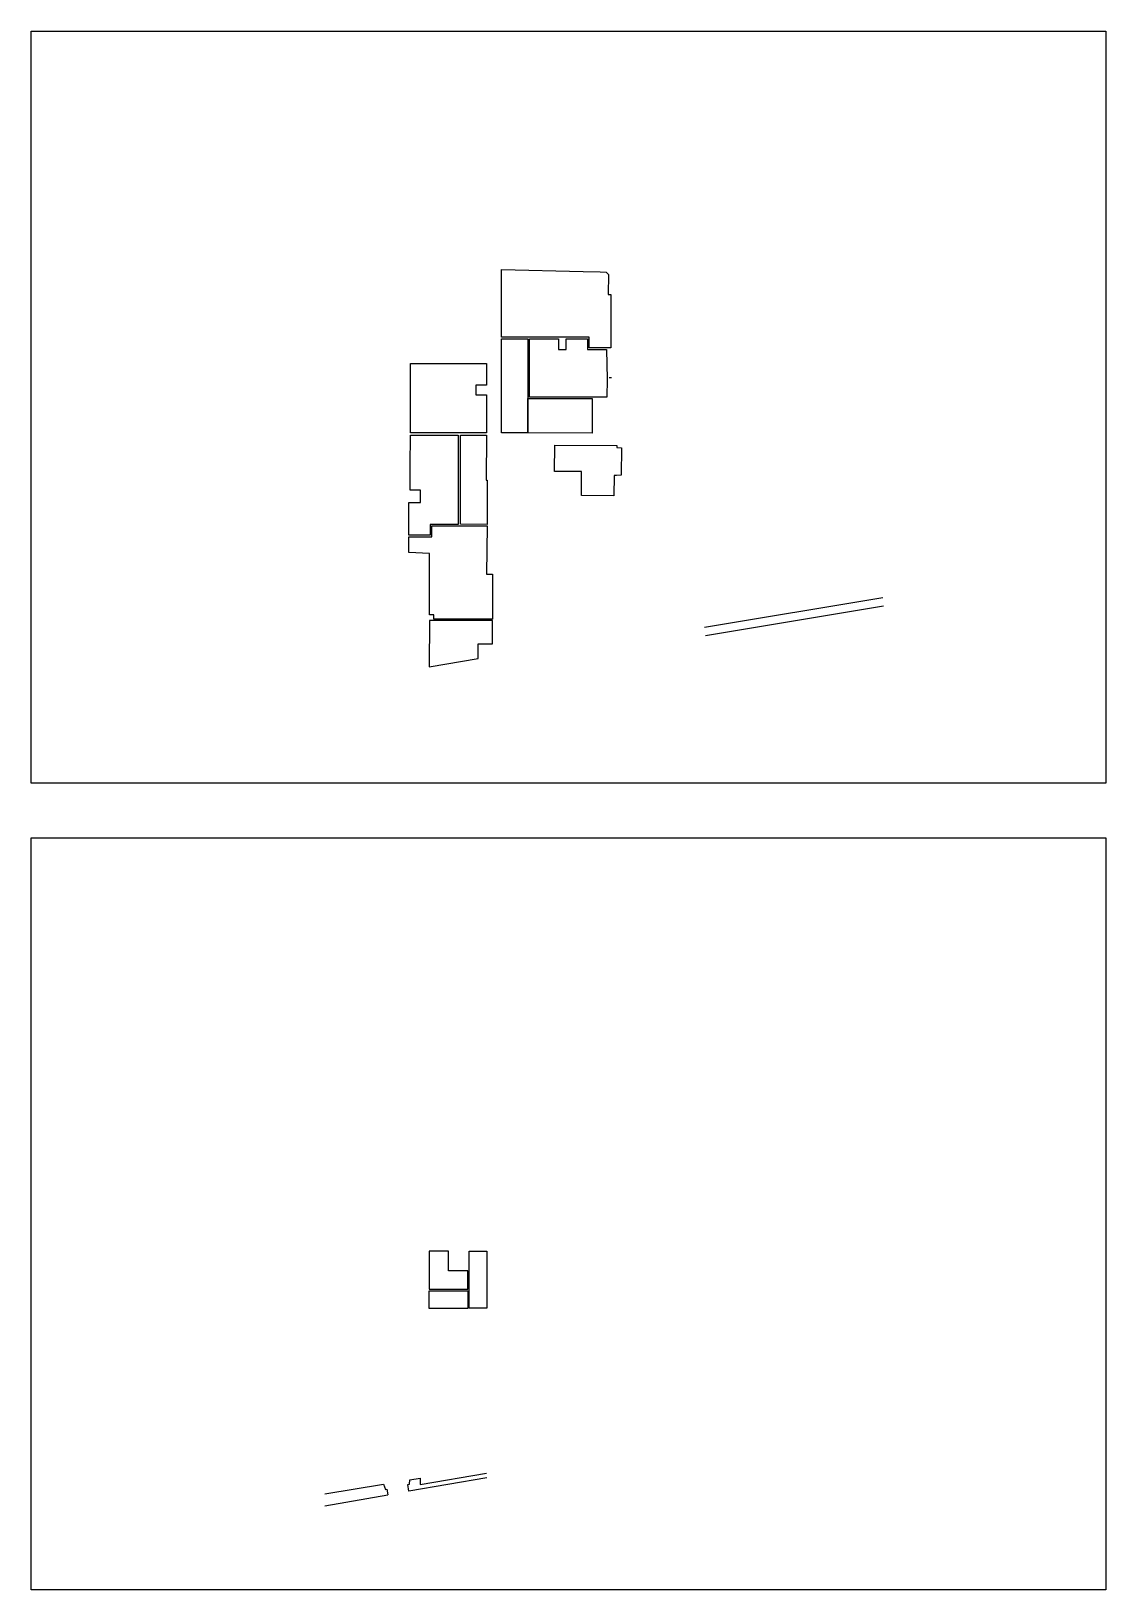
# Model space of a CAD drawing. Header units: metres. Extents: x 0 to 181, y -1 to 73.
# Drawn here: x 65.6 to 115.6, y 0 to 72.5 of the extents above; entities that cross this region are included whole.
import ezdxf

# ---------------------------------------------------------------- set-up
doc = ezdxf.new("R2010")
doc.units = ezdxf.units.M

msp = doc.modelspace()

# ---------------------------------------------------------------- linework, layer by layer
for points in [[(65.644, 72.54), (115.644, 72.54), (115.644, 37.54), (65.644, 37.54)], [(87.52, 58.293), (87.53, 61.444), (91.325, 61.354), (92.115, 61.346), (92.398, 61.323), (92.499, 61.216), (92.486, 60.28), (92.606, 60.281), (92.606, 57.797), (91.603, 57.799), (91.603, 58.293)], [(87.52, 58.223), (88.759, 58.223), (88.759, 53.848), (87.52, 53.848)], [(83.297, 57.069), (86.831, 57.069), (86.832, 56.062), (86.332, 56.062), (86.334, 55.622), (86.832, 55.622), (86.831, 53.842), (83.286, 53.842)], [(91.741, 53.838), (88.759, 53.848), (88.759, 55.438), (91.741, 55.438)], [(83.286, 53.742), (85.517, 53.742), (85.517, 49.588), (84.214, 49.588), (84.214, 49.083), (83.215, 49.083), (83.21, 50.598), (83.76, 50.598), (83.761, 51.181), (83.277, 51.181), (83.27, 52.312)], [(85.618, 53.741), (86.831, 53.742), (86.82, 51.645), (86.864, 51.645), (86.865, 49.588), (85.618, 49.59)], [(90, 52.055), (90.002, 53.272), (92.887, 53.252), (92.887, 53.171), (93.108, 53.153), (93.087, 51.881), (92.882, 51.865), (92.762, 51.866), (92.747, 50.919), (91.245, 50.931), (91.245, 52.052)], [(83.215, 49.013), (84.284, 49.013), (84.284, 49.518), (86.865, 49.518), (86.835, 47.262), (87.115, 47.263), (87.115, 45.177), (84.375, 45.177), (84.375, 45.377), (84.175, 45.377), (84.175, 46.527), (84.179, 48.238), (83.215, 48.27)], [(87.115, 45.107), (84.174, 45.107), (84.157, 42.952), (86.441, 43.338), (86.441, 44.026), (86.841, 44.026), (87.115, 44.034)], [(65.644, 35), (115.644, 35), (115.644, 0), (65.644, 0)], [(86.029, 15.763), (86.845, 15.763), (86.845, 13.116), (86.029, 13.116)], [(84.161, 13.917), (85.96, 13.917), (85.96, 13.086), (84.161, 13.086)]]:
    msp.add_lwpolyline(points, close=True)
for points in [[(88.831, 58.223), (90.183, 58.223), (90.183, 57.727), (90.532, 57.727), (90.529, 58.224), (91.532, 58.223), (91.532, 57.727), (92.404, 57.727), (92.435, 56.348), (92.431, 55.508), (88.83, 55.508), (88.831, 58.223)], [(92.535, 56.415), (92.641, 56.415)], [(96.973, 44.804), (105.262, 46.189)], [(97.02, 44.418), (105.293, 45.801)], [(84.157, 15.764), (84.157, 13.987), (85.959, 13.986), (85.959, 14.843), (85.057, 14.844), (85.057, 15.764), (84.157, 15.764)], [(83.219, 4.585), (83.173, 4.904), (83.251, 4.921), (83.263, 5.118), (83.735, 5.197)], [(86.838, 5.214), (83.219, 4.585)], [(83.735, 4.908), (86.835, 5.429)], [(83.735, 5.197), (83.735, 4.908)], [(79.299, 4.46), (82.034, 4.914), (82.136, 4.676), (82.197, 4.682), (82.239, 4.416)], [(79.299, 3.905), (82.239, 4.416)]]:
    msp.add_lwpolyline(points)

doc.saveas('drawing.dxf')
